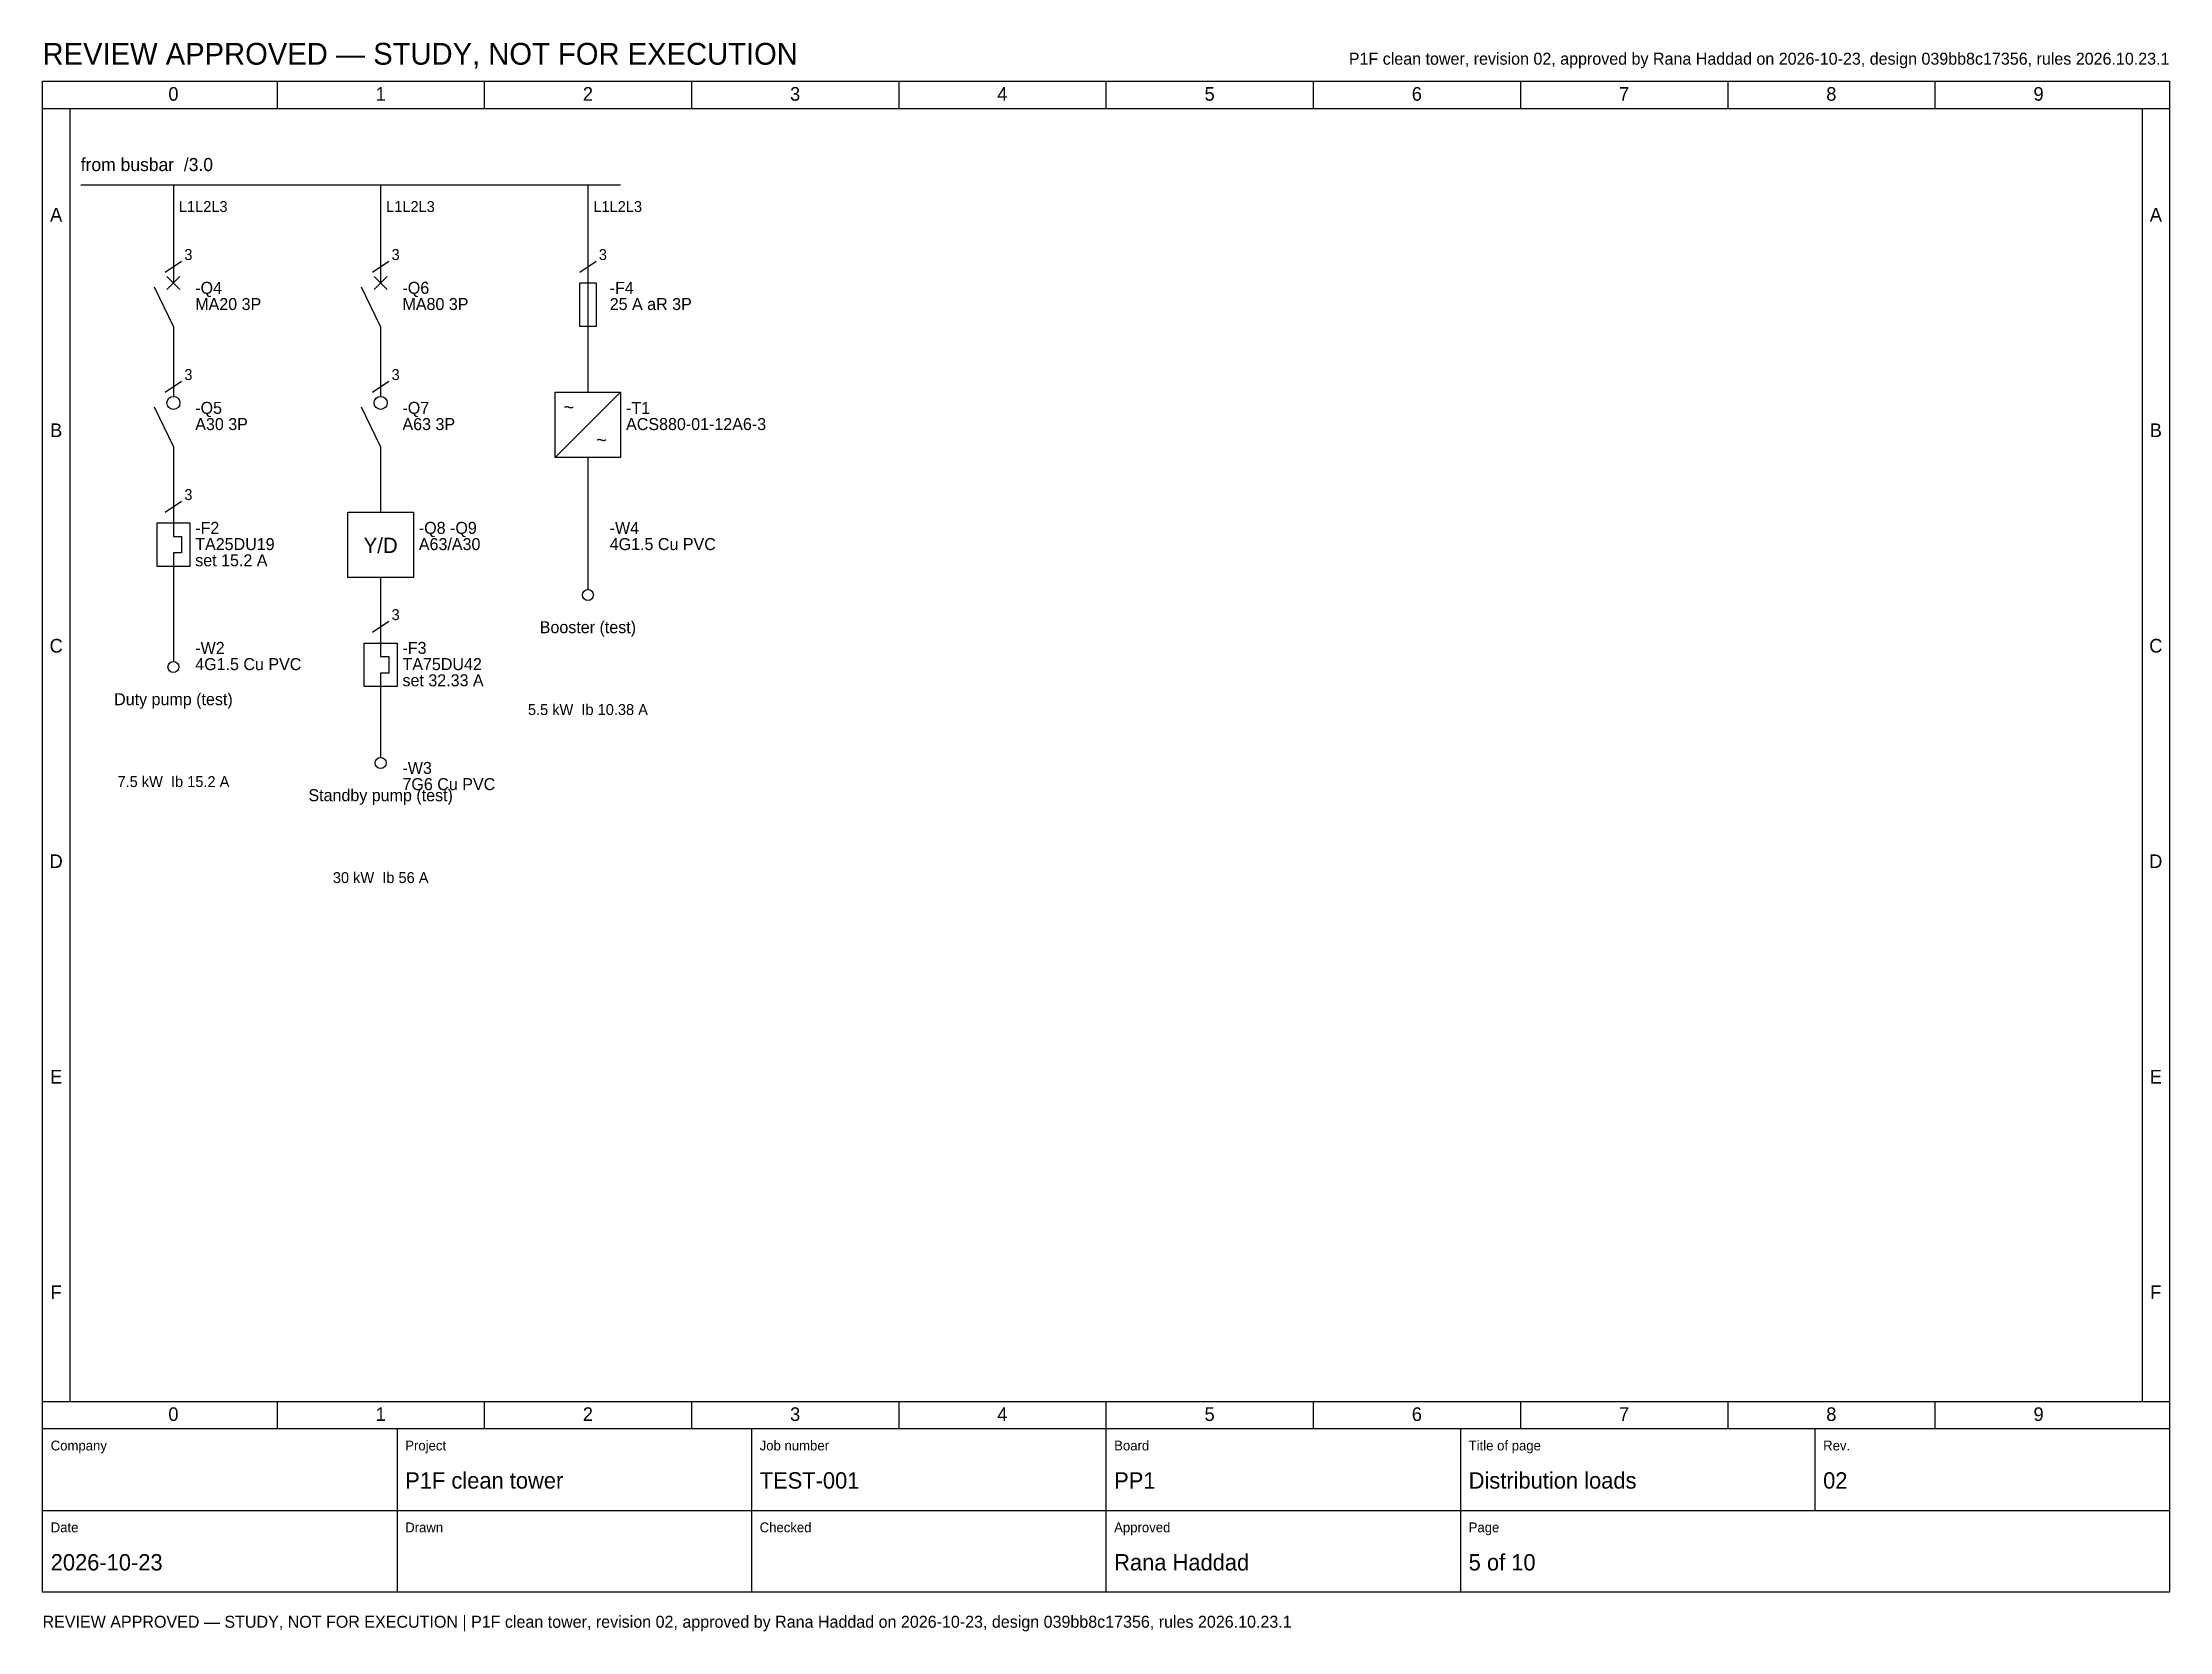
# Model space of a CAD drawing. Header units: millimetres. Extents: x 20 to 4810, y 3 to 294.
# Drawn here: x 1780 to 2170, y 2.8 to 294.1 of the extents above; entities that cross this region are included whole.
import ezdxf
from ezdxf.enums import TextEntityAlignment as Align

# ---------------------------------------------------------------- set-up
doc = ezdxf.new("R2010")
doc.units = ezdxf.units.MM
for name, color, linetype in [('FRAME', 7, 'CONTINUOUS'), ('SYMBOLS', 7, 'CONTINUOUS'), ('TEXT', 7, 'CONTINUOUS')]:
    doc.layers.add(name, color=color, linetype=linetype)

msp = doc.modelspace()

# ---------------------------------------------------------------- texts
at = {"layer": 'TEXT'}
for s, height, p in [('REVIEW APPROVED — STUDY, NOT FOR EXECUTION', 4, (1780, 290)), ('from busbar  /3.0', 2.4, (1787, 270.5)), ('L1L2L3', 2, (1805, 263)), ('L1L2L3', 2, (1843, 263)), ('L1L2L3', 2, (1881, 263)), ('3', 2, (1806, 254.2)), ('3', 2, (1844, 254.2)), ('3', 2, (1882, 254.2)), ('-Q4', 2.2, (1808, 248)), ('-Q6', 2.2, (1846, 248)), ('-F4', 2.2, (1884, 248)), ('MA20 3P', 2.2, (1808, 245.03)), ('MA80 3P', 2.2, (1846, 245.03)), ('25 A aR 3P', 2.2, (1884, 245.03)), ('3', 2, (1806, 232.2)), ('3', 2, (1844, 232.2)), ('-Q5', 2.2, (1808, 226)), ('-Q7', 2.2, (1846, 226)), ('~', 2.5, (1875.5, 226)), ('-T1', 2.2, (1887, 226)), ('A30 3P', 2.2, (1808, 223.03)), ('A63 3P', 2.2, (1846, 223.03)), ('ACS880-01-12A6-3', 2.2, (1887, 223.03)), ('~', 2.5, (1881.5, 220)), ('3', 2, (1806, 210.2)), ('TA25DU19', 2.2, (1808, 201.03)), ('-F2', 2.2, (1808, 204)), ('A63/A30', 2.2, (1849, 201.03)), ('-Q8 -Q9', 2.2, (1849, 204)), ('4G1.5 Cu PVC', 2.2, (1884, 201.03)), ('-W4', 2.2, (1884, 204)), ('set 15.2 A', 2.2, (1808, 198.06)), ('3', 2, (1844, 188.2)), ('-W2', 2.2, (1808, 182)), ('-F3', 2.2, (1846, 182)), ('4G1.5 Cu PVC', 2.2, (1808, 179.03)), ('TA75DU42', 2.2, (1846, 179.03)), ('set 32.33 A', 2.2, (1846, 176.06)), ('-W3', 2.2, (1846, 160)), ('7G6 Cu PVC', 2.2, (1846, 157.03)), ('Company', 1.8, (1781.5, 36)), ('Project', 1.8, (1846.5, 36)), ('Job number', 1.8, (1911.5, 36)), ('Board', 1.8, (1976.5, 36)), ('Title of page', 1.8, (2041.5, 36)), ('Rev.', 1.8, (2106.5, 36)), ('P1F clean tower', 3, (1846.5, 29)), ('TEST-001', 3, (1911.5, 29)), ('PP1', 3, (1976.5, 29)), ('Distribution loads', 3, (2041.5, 29)), ('02', 3, (2106.5, 29)), ('Date', 1.8, (1781.5, 21)), ('Drawn', 1.8, (1846.5, 21)), ('Checked', 1.8, (1911.5, 21)), ('Approved', 1.8, (1976.5, 21)), ('Page', 1.8, (2041.5, 21)), ('2026-10-23', 3, (1781.5, 14)), ('Rana Haddad', 3, (1976.5, 14)), ('5 of 10', 3, (2041.5, 14)), ('REVIEW APPROVED — STUDY, NOT FOR EXECUTION | P1F clean tower, revision 02, approved by Rana Haddad on 2026-10-23, design 039bb8c17356, rules 2026.10.23.1', 2.2, (1780, 3.5))]:
    msp.add_text(s, height=height, dxfattribs=at).set_placement(p)
msp.add_text('P1F clean tower, revision 02, approved by Rana Haddad on 2026-10-23, design 039bb8c17356, rules 2026.10.23.1', height=2.2, dxfattribs=at).set_placement((2170, 290), align=Align.RIGHT)
for s, height, p in [('0', 2.5, (1804, 283.4)), ('1', 2.5, (1842, 283.4)), ('2', 2.5, (1880, 283.4)), ('3', 2.5, (1918, 283.4)), ('4', 2.5, (1956, 283.4)), ('5', 2.5, (1994, 283.4)), ('6', 2.5, (2032, 283.4)), ('7', 2.5, (2070, 283.4)), ('8', 2.5, (2108, 283.4)), ('9', 2.5, (2146, 283.4)), ('A', 2.5, (1782.5, 261.25)), ('A', 2.5, (2167.5, 261.25)), ('B', 2.5, (1782.5, 221.75)), ('B', 2.5, (2167.5, 221.75)), ('Y/D', 2.8, (1842, 200.5)), ('Booster (test)', 2.2, (1880, 185.8)), ('C', 2.5, (1782.5, 182.25)), ('C', 2.5, (2167.5, 182.25)), ('Duty pump (test)', 2.2, (1804, 172.6)), ('5.5 kW  Ib 10.38 A', 2, (1880, 170.8)), ('7.5 kW  Ib 15.2 A', 2, (1804, 157.6)), ('Standby pump (test)', 2.2, (1842, 155)), ('D', 2.5, (1782.5, 142.75)), ('D', 2.5, (2167.5, 142.75)), ('30 kW  Ib 56 A', 2, (1842, 140)), ('E', 2.5, (1782.5, 103.25)), ('E', 2.5, (2167.5, 103.25)), ('F', 2.5, (1782.5, 63.75)), ('F', 2.5, (2167.5, 63.75)), ('0', 2.5, (1804, 41.4)), ('1', 2.5, (1842, 41.4)), ('2', 2.5, (1880, 41.4)), ('3', 2.5, (1918, 41.4)), ('4', 2.5, (1956, 41.4)), ('5', 2.5, (1994, 41.4)), ('6', 2.5, (2032, 41.4)), ('7', 2.5, (2070, 41.4)), ('8', 2.5, (2108, 41.4)), ('9', 2.5, (2146, 41.4))]:
    msp.add_text(s, height=height, dxfattribs=at).set_placement(p, align=Align.CENTER)

# ---------------------------------------------------------------- linework, layer by layer
at = {"layer": 'FRAME'}
for points in [[(1780, 287), (2170, 287), (2170, 10), (1780, 10)], [(1878.5, 250), (1881.5, 250), (1881.5, 242), (1878.5, 242)], [(1874, 230), (1886, 230), (1886, 218), (1874, 218)], [(1836, 208), (1848, 208), (1848, 196), (1836, 196)], [(1801, 206), (1807, 206), (1807, 198), (1801, 198)], [(1839, 184), (1845, 184), (1845, 176), (1839, 176)]]:
    msp.add_lwpolyline(points, close=True, dxfattribs=at)
at = {"layer": 'SYMBOLS'}
for p, q in [((1823, 287), (1823, 282)), ((1861, 287), (1861, 282)), ((1899, 287), (1899, 282)), ((1937, 287), (1937, 282)), ((1975, 287), (1975, 282)), ((2013, 287), (2013, 282)), ((2051, 287), (2051, 282)), ((2089, 287), (2089, 282)), ((2127, 287), (2127, 282)), ((1780, 282), (2170, 282)), ((1785, 282), (1785, 45)), ((2165, 282), (2165, 45)), ((1787, 268), (1886, 268)), ((1804, 268), (1804, 256)), ((1842, 268), (1842, 256)), ((1880, 268), (1880, 256)), ((1802.5, 252), (1805.5, 254)), ((1804, 256), (1804, 250)), ((1840.5, 252), (1843.5, 254)), ((1842, 256), (1842, 250)), ((1878.5, 252), (1881.5, 254)), ((1880, 256), (1880, 236)), ((1802.8, 251.2), (1805.2, 248.8)), ((1802.8, 248.8), (1805.2, 251.2)), ((1840.8, 251.2), (1843.2, 248.8)), ((1840.8, 248.8), (1843.2, 251.2)), ((1804, 242), (1800.5, 249.2)), ((1842, 242), (1838.5, 249.2)), ((1804, 242), (1804, 236)), ((1842, 242), (1842, 236)), ((1804, 236), (1804, 234)), ((1804, 234), (1804, 229.2)), ((1842, 236), (1842, 234)), ((1842, 234), (1842, 229.2)), ((1880, 236), (1880, 234)), ((1880, 234), (1880, 230)), ((1802.5, 230), (1805.5, 232)), ((1840.5, 230), (1843.5, 232)), ((1804, 220), (1800.5, 227.2)), ((1842, 220), (1838.5, 227.2)), ((1874, 218), (1886, 230)), ((1804, 220), (1804, 214)), ((1842, 220), (1842, 214)), ((1880, 218), (1880, 214)), ((1804, 214), (1804, 212)), ((1804, 212), (1804, 206)), ((1842, 214), (1842, 212)), ((1842, 212), (1842, 208)), ((1880, 214), (1880, 193.8)), ((1802.5, 208), (1805.5, 210)), ((1804, 206), (1804, 203.5)), ((1804, 203.5), (1805.5, 203.5)), ((1805.5, 203.5), (1805.5, 200.5)), ((1805.5, 200.5), (1804, 200.5)), ((1804, 200.5), (1804, 192)), ((1842, 196), (1842, 192)), ((1804, 192), (1804, 180.6)), ((1842, 192), (1842, 190)), ((1840.5, 186), (1843.5, 188)), ((1842, 190), (1842, 184)), ((1842, 184), (1842, 181.5)), ((1842, 181.5), (1843.5, 181.5)), ((1843.5, 181.5), (1843.5, 178.5)), ((1843.5, 178.5), (1842, 178.5)), ((1842, 178.5), (1842, 170)), ((1842, 170), (1842, 163)), ((1780, 45), (2170, 45)), ((1823, 45), (1823, 40)), ((1861, 45), (1861, 40)), ((1899, 45), (1899, 40)), ((1937, 45), (1937, 40)), ((1975, 45), (1975, 40)), ((2013, 45), (2013, 40)), ((2051, 45), (2051, 40)), ((2089, 45), (2089, 40)), ((2127, 45), (2127, 40)), ((1780, 40), (2170, 40)), ((1845, 40), (1845, 25)), ((1910, 40), (1910, 25)), ((1975, 40), (1975, 25)), ((2040, 40), (2040, 25)), ((2105, 40), (2105, 25)), ((1780, 25), (2170, 25)), ((1845, 25), (1845, 10)), ((1910, 25), (1910, 10)), ((1975, 25), (1975, 10)), ((2040, 25), (2040, 10))]:
    msp.add_line(p, q, dxfattribs=at)
for centre, radius in [((1804, 228), 1.2), ((1842, 228), 1.2), ((1880, 192.8), 1), ((1804, 179.6), 1), ((1842, 162), 1)]:
    msp.add_circle(centre, radius, dxfattribs=at)

msp.set_redraw_order([(e.dxf.handle, doc.entitydb.next_handle()) for e in msp.query("TEXT MTEXT ATTDEF DIMENSION ARC_DIMENSION")])  # texts and dimensions are drawn at this point

doc.saveas('drawing.dxf')
